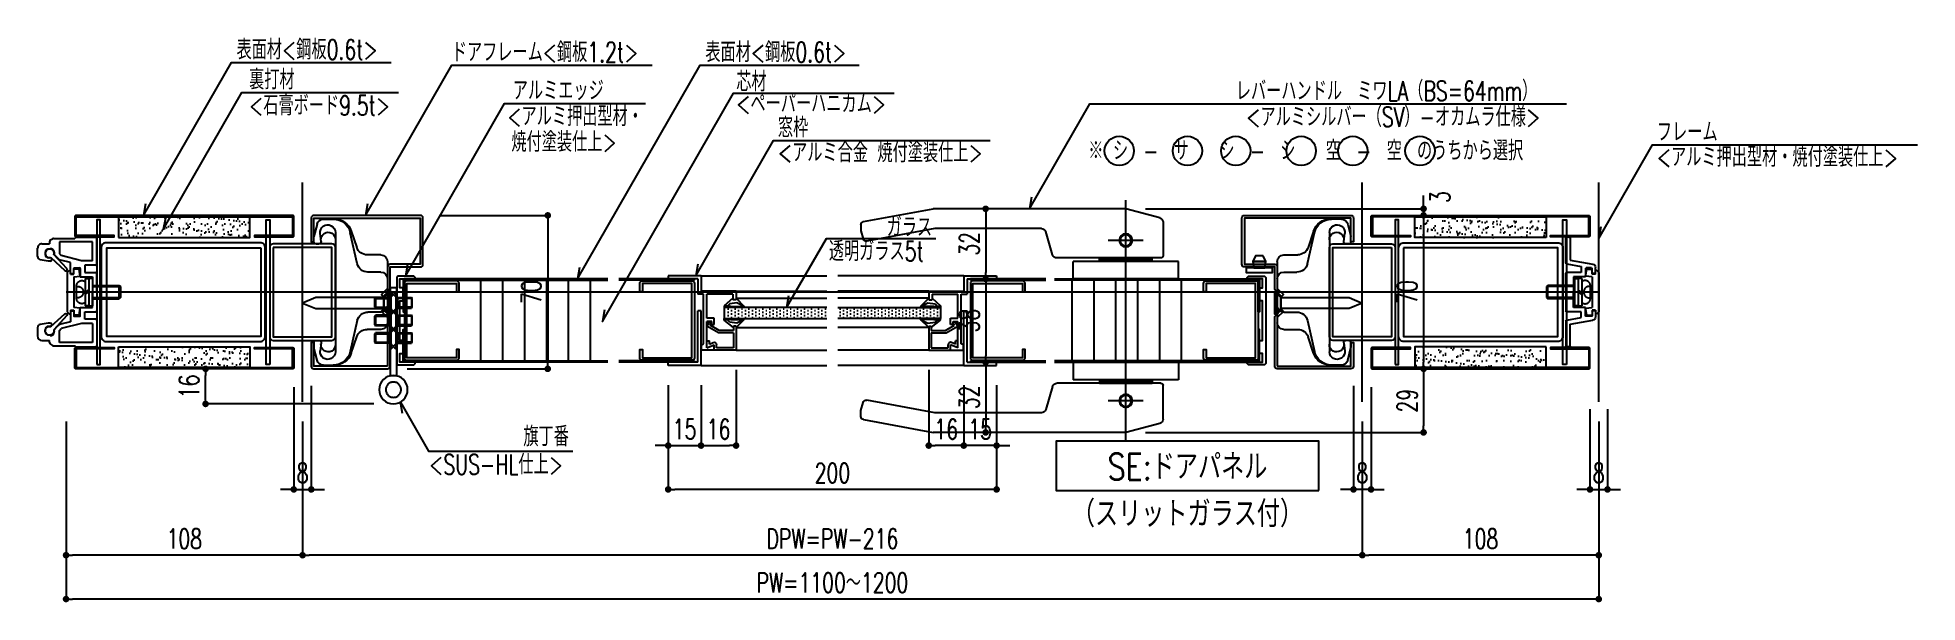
# Model space of a CAD drawing. Extents: x 21 to 47673, y 9 to 26406.
# Drawn here: x 2868 to 3727, y 18230 to 18488 of the extents above; entities that cross this region are included whole.
import ezdxf
from ezdxf.enums import TextEntityAlignment as Align

# ---------------------------------------------------------------- set-up
doc = ezdxf.new("R2010")
doc.units = 0
doc.header["$LTSCALE"] = 10
doc.header["$PDMODE"] = 35
doc.header["$PDSIZE"] = 5
doc.linetypes.add('HIDDEN', pattern=[9.525, 6.35, -3.175])
for name, color, linetype in [('_基準', 1, 'Continuous'), ('_文字', 3, 'Continuous'), ('_製品', 4, 'Continuous'), ('_製品寸法', 9, 'Continuous')]:
    doc.layers.add(name, color=color, linetype=linetype)
doc.styles.add('OKAMURA', font='simplex8.shx', dxfattribs={"width": 0.7, "bigfont": 'BIGFONT.shx'})
doc.dimstyles.new('OKAMURA-003', dxfattribs={"dimscale": 3, "dimtxt": 3, "dimasz": 1, "dimexe": 0, "dimexo": 3, "dimgap": 1, "dimtad": 1, "dimdec": 3, "dimdsep": 46, "dimtxsty": 'OKAMURA', "dimblk1": 'DOT', "dimblk2": 'DOT', "dimsah": 1, "dimcen": 0, "dimclrd": 9, "dimclre": 9, "dimclrt": 3, "dimadec": 0, "dimazin": 0, "dimtfac": 1, "dimtdec": 3, "dimtix": 1, "dimtmove": 2, "dimatfit": 3, "dimldrblk": 'NONE', "dimfxl": 0, "dimtolj": 1, "dimarcsym": 0})
pattern_1 = [(37.5, (-4388.2946, -2583.4344), (-0.160003, 4.8941324), [0, -3.8608, 0, -4.318, 0, -4.1275]), (7.5, (-4388.2946, -2583.4344), (4.495233, 7.168251), [0, -2.0828, 0, -3.4798, 0, -1.3335]), (327.5, (-4391.419, -2583.4344), (7.9099237, 0.014372), [0, -1.27, 0, -4.572, 0, -5.969]), (317.5, (-4391.419, -2583.4344), (7.6355645, 2.229293), [0, -0.635, 0, -2.9972, 0, -3.429])]

# ---------------------------------------------------------------- blocks, each defined once
blk = doc.blocks.new('AUDIT_I_130227104929-0')
for p, q in [((0, 4), (0, -4)), ((0, 4), (0.3, 4)), ((0.3, 4), (0.3, -4)), ((0.3, 4), (2.3, 2)), ((2.72, 2), (2.72, -1.88)), ((8, 1.62), (2.72, 1.62)), ((2.79, 2), (7.78, 2)), ((8, 1.62), (7.78, 2)), ((7.78, 2), (7.78, -1.88)), ((8, -1.5), (8, 1.62)), ((0, -4), (0.3, -4)), ((0.3, -4), (2.3, -1.88)), ((8, -1.5), (2.72, -1.5)), ((2.79, -1.88), (7.78, -1.88)), ((8, -1.5), (7.78, -1.88))]:
    blk.add_line(p, q)
for centre, radius, start, end in [((2.51, 2.21), 0.3, 225, 315), ((2.76, 2.09), 0.101, 249.8874, 290.1126), ((2.51, -2.09), 0.3, 45, 135), ((2.76, -1.97), 0.101, 69.8874, 110.1126)]:
    blk.add_arc(centre, radius, start, end)
blk = doc.blocks.new('A$C04476BE7')
for p, q in [((-1.5, -15), (-1.5, 0)), ((-1.5, 0), (0, 0)), ((0, -13.5), (0, 0)), ((38, -13.5), (38, 0)), ((39.5, 0), (38, 0)), ((39.5, -15), (39.5, 0)), ((-1.5, -15), (5.5, -15)), ((0, -13.5), (7, -13.5)), ((5.5, -31), (5.5, -15)), ((7, -16.2), (7, -13.5)), ((29.58, -16.2), (7, -16.2)), ((38, -13.5), (14.5, -13.5)), ((14.5, -15), (14.5, -13.5)), ((39.5, -15), (14.5, -15)), ((30, -15.2), (29.58, -16.2)), ((32.5, -15.2), (30, -15.2)), ((32.5, -31), (32.5, -15.2)), ((17.84, -17.7), (7, -17.7)), ((7, -29.5), (7, -17.7)), ((8.83, -29.5), (12.19, -25.59)), ((12.5, -28.66), (12.19, -25.59)), ((17.84, -21), (17.84, -17.7)), ((20.71, -21), (17.84, -21)), ((18.5, -28.66), (18.81, -25.59)), ((22.17, -29.9), (18.81, -25.59)), ((31.4, -17.7), (19.34, -17.7)), ((21.5, -17.7), (19.34, -18.97)), ((19.34, -19.91), (19.34, -17.7)), ((19.9, -19.91), (19.34, -18.97)), ((20.71, -19.91), (19.34, -19.91)), ((21.11, -19.21), (19.9, -19.91)), ((20.71, -19.91), (20.71, -21)), ((23.5, -23.28), (21.11, -19.21)), ((24.6, -22.98), (21.5, -17.7)), ((23.5, -29.9), (23.5, -23.28)), ((24.6, -29.9), (24.6, -22.98)), ((28.21, -17.7), (28.21, -18.8)), ((29.74, -18.8), (28.21, -18.8)), ((29.74, -18.8), (28.99, -20.57)), ((31.4, -17.7), (30, -21)), ((32.5, -21), (30, -21)), ((31.4, -22.1), (30, -22.1)), ((31.4, -29.9), (31.4, -22.1)), ((5.5, -31), (9.5, -31)), ((7, -29.5), (9.5, -29.5)), ((8.79, -31), (12.5, -34.77)), ((9.5, -31), (9.5, -29.5)), ((10.86, -31.4), (11.36, -28.12)), ((12.5, -34.77), (10.86, -31.4)), ((11.36, -28.12), (12.35, -27.13)), ((22.21, -31), (18.5, -34.77)), ((18.5, -34.77), (20.14, -31.4)), ((19.64, -28.12), (18.65, -27.13)), ((20.14, -31.4), (19.64, -28.12)), ((21.5, -29.9), (23.5, -29.9)), ((21.5, -31), (21.5, -29.9)), ((21.5, -31), (32.5, -31)), ((24.6, -29.9), (31.4, -29.9))]:
    blk.add_line(p, q)
blk.add_arc((30, -21), 1.1, 157.01128, 270)
blk = doc.blocks.new('A$C32CB7D14')
at = {"layer": '_製品'}
for p, q in [((0, 19.5), (1, 20.5)), ((0, 19.5), (0, 1.5)), ((1.5, 20.5), (1, 20.5)), ((1.5, 18.75), (1.5, 20.5)), ((1.5, 18.75), (3, 18.75)), ((3, 18.75), (3, 21)), ((5.5, 21), (3, 21)), ((3, 17.5), (6, 17.8)), ((3, 17.5), (3, 3.5)), ((6, 17.8), (5.5, 21)), ((0, 1.5), (1, 0.5)), ((1.5, 0.5), (1, 0.5)), ((1.5, 2.25), (1.5, 0.5)), ((1.5, 2.25), (3, 2.25)), ((6, 3.2), (3, 3.5)), ((3, 2.25), (3, 0)), ((5.5, 0), (6, 3.2)), ((5.5, 0), (3, 0))]:
    blk.add_line(p, q, dxfattribs=at)
blk = doc.blocks.new('A$C72ED3FC6')
at = {"layer": '_製品'}
for p, q in [((0.5, 9.25), (0, 8.75)), ((12.8, 8.75), (0, 8.75)), ((0, 8.75), (0, 3.75)), ((12.8, 9.25), (0.5, 9.25)), ((0.5, 3.25), (0.5, 9.25)), ((12.8, 12.5), (14.4, 12.5)), ((12.8, 12.5), (12.8, 0)), ((14.4, 12.5), (14.4, 0)), ((16, 12.5), (14.4, 12.5)), ((16, 12.5), (16, 0)), ((12.8, 3.75), (0, 3.75)), ((0, 3.75), (0.5, 3.25)), ((12.8, 3.25), (0.5, 3.25)), ((14.4, 0), (12.8, 0)), ((14.4, 7.17), (16, 6.25)), ((14.4, 6.25), (16, 5.33)), ((14.4, 0), (16, 0))]:
    blk.add_line(p, q, dxfattribs=at)
at = {"layer": '_製品', "linetype": 'HIDDEN', "ltscale": 0.5}
blk.add_line((20, 3.75), (20, 8.75), dxfattribs=at)
for centre, radius, start, end in [((17.54, 9.05), 2.48, 353.07269, 128.21191), ((19.36, 6.46), 2.37, 74.41132, 185.19995), ((17.54, 3.45), 2.48, 231.78809, 6.92735), ((19.36, 6.04), 2.37, 174.80017, 285.58872)]:
    blk.add_arc(centre, radius, start, end, dxfattribs=at)
blk = doc.blocks.new('A$C47657887')
at = {"layer": '_製品'}
for p, q in [((2.51, 6.02), (8.92, 0.18)), ((9.77, 1.02), (3.93, 7.44))]:
    blk.add_line(p, q, dxfattribs=at)
for centre, radius, start, end in [((1.99, 7.95), 2, 345.13234, 284.86819), ((9.35, 0.6), 0.6, 225, 45)]:
    blk.add_arc(centre, radius, start, end, dxfattribs=at)
blk = doc.blocks.new('P15CEUS枠')
at = {"layer": '_製品'}
for p, q in [((-13.5, 16.26), (-13.5, 20)), ((-11.5, 22), (-8, 22)), ((-10, 18.11), (-10, 17.14)), ((-7.76, 19.77), (-8.76, 19.59)), ((-8, 22.96), (-8, 22)), ((-7.55, 23.8), (-6.75, 24.33)), ((-6.2, 24.5), (3.5, 24.5)), ((-6, 18.29), (-6, 17.14)), ((11.5, 23), (-3.5, 23)), ((-3.5, 23), (-3.5, 17.47)), ((-3.5, 17.47), (-2.68, 16.65)), ((3.91, 24.91), (3.5, 24.5)), ((4.12, 25), (13, 25)), ((11.5, 14.27), (11.5, 23)), ((13.5, 12.77), (13.5, 24.5)), ((-8.61, 14.14), (-12.26, 14.78)), ((-7.75, 14.14), (-8.61, 14.14)), ((-7.75, 15.64), (-8.5, 15.64)), ((-6, 17.14), (-4.29, 15.43)), ((1.5, 13.5), (-2.92, 14.64)), ((6.5, 14.27), (-2.68, 16.65)), ((1.5, 8.8), (1.5, 13.5)), ((3, 8.8), (3, 10.7)), ((3.3, 11), (5.7, 11)), ((6, 10.7), (6, 7)), ((11.5, 14.27), (6.5, 14.27)), ((8, 12.27), (8, 9)), ((13, 12.27), (8, 12.27)), ((8, 9), (13, 9)), ((1.8, 8.5), (2.7, 8.5)), ((6, 7), (11.5, 7)), ((11.5, 7), (11.5, 0.3)), ((11.5, 0.3), (11.8, 0)), ((11.5, -0.3), (11.8, 0)), ((13.5, 0.3), (13.2, 0)), ((13.2, 0), (13.5, -0.3)), ((13.5, 0.3), (13.5, 8.5)), ((1.8, -8.5), (2.7, -8.5)), ((6, -7), (11.5, -7)), ((6, -10.7), (6, -7)), ((11.5, -7), (11.5, -0.3)), ((13.5, -0.3), (13.5, -8.5)), ((-13.5, -16.26), (-13.5, -20)), ((-8.61, -14.14), (-12.26, -14.78)), ((-10, -18.11), (-10, -17.14)), ((-7.75, -14.14), (-8.61, -14.14)), ((-7.75, -15.64), (-8.5, -15.64)), ((-6, -17.14), (-4.29, -15.43)), ((-6, -18.29), (-6, -17.14)), ((-3.5, -17.47), (-2.68, -16.65)), ((1.5, -13.5), (-2.92, -14.64)), ((6.5, -14.27), (-2.68, -16.65)), ((1.5, -8.8), (1.5, -13.5)), ((3, -8.8), (3, -10.7)), ((3.3, -11), (5.7, -11)), ((11.5, -14.27), (6.5, -14.27)), ((8, -9), (13, -9)), ((8, -12.27), (8, -9)), ((13, -12.27), (8, -12.27)), ((11.5, -14.27), (11.5, -23)), ((13.5, -12.77), (13.5, -24.5)), ((13.5, -12.77), (13.5, -24.5)), ((-11.5, -22), (-8, -22)), ((-7.76, -19.77), (-8.76, -19.59)), ((-8, -22.96), (-8, -22)), ((-7.55, -23.8), (-6.75, -24.33)), ((-6.2, -24.5), (3.5, -24.5)), ((-3.5, -23), (-3.5, -17.47)), ((11.5, -23), (-3.5, -23)), ((3.91, -24.91), (3.5, -24.5)), ((4.12, -25), (13, -25))]:
    blk.add_line(p, q, dxfattribs=at)
for centre, radius, start, end in [((-11.5, 20), 2, 90, 180), ((-8.5, 18.11), 1.5, 100.00002, 180), ((-7, 22.96), 1, 123.69007, 180), ((-7.5, 18.29), 1.5, 0.00001, 100.00002), ((-6.2, 23.5), 1, 90, 123.69007), ((4.12, 24.7), 0.3, 90, 135), ((13, 24.5), 0.5, 0, 90), ((-12, 16.26), 1.5, 180, 260), ((-8.5, 17.14), 1.5, 180, 270), ((-7.75, 14.89), 0.75, 270, 90), ((-2.17, 17.55), 3, 225, 255.5), ((1.8, 8.8), 0.3, 180, 270), ((2.7, 8.8), 0.3, 270, 0), ((3.3, 10.7), 0.3, 90, 180), ((5.7, 10.7), 0.3, 0, 90), ((13, 12.77), 0.5, 270, 0), ((13, 8.5), 0.5, 0, 90), ((1.8, -8.8), 0.3, 90, 180), ((2.7, -8.8), 0.3, 0, 90), ((13, -8.5), 0.5, 270, 0), ((-12, -16.26), 1.5, 100, 180), ((-8.5, -17.14), 1.5, 90, 180), ((-7.75, -14.89), 0.75, 270, 90), ((-2.17, -17.55), 3, 104.5, 135), ((3.3, -10.7), 0.3, 180, 270), ((5.7, -10.7), 0.3, 270, 360), ((13, -12.77), 0.5, 0, 90), ((-11.5, -20), 2, 180, 270), ((-8.5, -18.11), 1.5, 180, 259.99998), ((-7, -22.96), 1, 180, 236.30993), ((-7.5, -18.29), 1.5, 259.99998, 359.99999), ((-6.2, -23.5), 1, 236.30993, 270), ((4.12, -24.7), 0.3, 225, 270), ((13, -24.5), 0.5, 270, 0)]:
    blk.add_arc(centre, radius, start, end, dxfattribs=at)
for name, p in [('A$C47657887', (-9.98, 9.71)), ('A$C32CB7D14', (0, -10.5))]:
    blk.add_blockref(name, p, dxfattribs=at)
at = {"layer": '_製品', "xscale": -1}
blk.add_blockref('A$C72ED3FC6', (24.3, -6.25), dxfattribs=at)
at = {"layer": '_製品', "xscale": -1, "rotation": 180}
blk.add_blockref('A$C47657887', (-9.98, -9.71), dxfattribs=at)
blk = doc.blocks.new('A$C46606B5D')
at = {"layer": '_製品'}
for p, q in [((0, 17.8), (0.5, 21)), ((3, 17.5), (0, 17.8)), ((0.5, 21), (3, 21)), ((3, 18.75), (3, 21)), ((4.5, 18.75), (3, 18.75)), ((3, 17.5), (3, 3.5)), ((4.5, 18.75), (4.5, 20.5)), ((4.5, 20.5), (5, 20.5)), ((6, 19.5), (5, 20.5)), ((6, 19.5), (6, 1.5)), ((0, 3.2), (3, 3.5)), ((0.5, 0), (0, 3.2)), ((0.5, 0), (3, 0)), ((3, 2.25), (3, 0)), ((4.5, 2.25), (3, 2.25)), ((4.5, 2.25), (4.5, 0.5)), ((4.5, 0.5), (5, 0.5)), ((6, 1.5), (5, 0.5))]:
    blk.add_line(p, q, dxfattribs=at)
blk = doc.blocks.new('A$C79397D4C')
at = {"layer": '_製品'}
for p, q in [((23, 99), (23, 79.2)), ((24, 100), (26, 100)), ((27, 76.6), (27, 99)), ((0, 67.6), (0, 72.6)), ((23, 79.2), (2.5, 75.5)), ((3, 67.6), (3, 71.4)), ((3.6, 72), (8.4, 72)), ((9, 71.4), (9, 64)), ((26.2, 75.7), (13, 73.3)), ((13, 73.3), (13, 68)), ((0.6, 67), (2.4, 67)), ((9, 64), (20, 64)), ((13, 68), (26, 68)), ((20, 64), (20, 50.6)), ((27, 50.6), (27, 67)), ((9, 36), (20, 36)), ((9, 28.6), (9, 36)), ((20, 50.6), (20.6, 50)), ((20, 50.6), (20.6, 50)), ((20, 49.4), (20.6, 50)), ((20, 49.4), (20.6, 50)), ((20, 36), (20, 49.4)), ((27, 50.6), (26.4, 50)), ((27, 50.6), (26.4, 50)), ((27, 49.4), (26.4, 50)), ((27, 49.4), (26.4, 50)), ((27, 49.4), (27, 33)), ((0, 32.4), (0, 27.4)), ((0.6, 33), (2.4, 33)), ((23, 20.8), (2.5, 24.5)), ((3, 32.4), (3, 28.6)), ((3.6, 28), (8.4, 28)), ((13, 26.7), (13, 32)), ((13, 32), (26, 32)), ((26.2, 24.3), (13, 26.7)), ((23, 1), (23, 20.8)), ((27, 23.4), (27, 1)), ((24, 0), (26, 0))]:
    blk.add_line(p, q, dxfattribs=at)
for centre, radius, start, end in [((24, 99), 1, 90, 180), ((26, 99), 1, 0, 90), ((3, 72.6), 3, 100, 180), ((3.6, 71.4), 0.6, 90, 180), ((8.4, 71.4), 0.6, 0, 90), ((26, 76.6), 1, 280, 0), ((0.6, 67.6), 0.6, 180, 270), ((2.4, 67.6), 0.6, 270, 360), ((26, 67), 1, 0, 90), ((0.6, 32.4), 0.6, 90, 180), ((3, 27.4), 3, 180, 260), ((2.4, 32.4), 0.6, 0, 90), ((3.6, 28.6), 0.6, 180, 270), ((8.4, 28.6), 0.6, 270, 0), ((26, 33), 1, 270, 0), ((26, 23.4), 1, 0, 80), ((24, 1), 1, 180, 270), ((26, 1), 1, 270, 0)]:
    blk.add_arc(centre, radius, start, end, dxfattribs=at)
blk = doc.blocks.new('P15CEUG枠')
at = {"layer": '_製品', "xscale": -0.5, "yscale": 0.5, "zscale": 0.5}
blk.add_blockref('A$C79397D4C', (-1.5, -25), dxfattribs=at)
at = {"layer": '_製品'}
for name, p in [('A$C46606B5D', (-6, -10.5)), ('A$C72ED3FC6', (-23.8, -6.25))]:
    blk.add_blockref(name, p, dxfattribs=at)
blk = doc.blocks.new('BASE_BLOCK_DOOR_1')
at = {"layer": '_製品'}
h = blk.add_hatch(dxfattribs=at)
h.set_pattern_fill('AR-SAND', color=256, scale=0.1, style=0)
h.set_pattern_definition(pattern_1)
h.paths.add_polyline_path([(24, 24.9), (84, 24.9), (84, 34.4), (24, 34.4)])
h = blk.add_hatch(dxfattribs=at)
h.set_pattern_fill('AR-SAND', color=256, scale=0.1, style=0)
h.set_pattern_definition([(37.5, (-4872.2946, -2583.4344), (-0.1600031, 4.8941324), [0, -3.8608, 0, -4.318, 0, -4.1275]), (7.5, (-4872.2946, -2583.4344), (4.495233, 7.168251), [0, -2.0828, 0, -3.4798, 0, -1.3335]), (327.5, (-4875.419, -2583.4344), (7.9099237, 0.0143718), [0, -1.27, 0, -4.572, 0, -5.969]), (317.5, (-4875.419, -2583.4344), (7.6355645, 2.229293), [0, -0.635, 0, -2.9972, 0, -3.429])])
h.paths.add_polyline_path([(676, 24.9), (616, 24.9), (616, 34.4), (676, 34.4)])
h = blk.add_hatch(dxfattribs=at)
h.set_pattern_fill('DOTS', color=256, angle=90, style=0)
h.set_pattern_definition([(90, (-1440.852, -38.369), (1.5875, 0.79375), [0, -1.5875])])
edge = h.paths.add_edge_path()
edge.add_line((347.5, -7), (300.59, -7))
edge.add_line((300.59, -7), (300.59, -12))
edge.add_line((300.59, -12), (347.5, -12))
h = blk.add_hatch(dxfattribs=at)
h.set_pattern_fill('DOTS', color=256, angle=90, style=0)
h.set_pattern_definition([(90, (2274.2683, -38.369), (-1.5875, 0.79375), [0, -1.5875])])
edge = h.paths.add_edge_path()
edge.add_line((352.5, -7), (399.41, -7))
edge.add_line((399.41, -7), (399.41, -12))
edge.add_line((399.41, -12), (352.5, -12))
h = blk.add_hatch(dxfattribs=at)
h.set_pattern_fill('AR-SAND', color=256, scale=0.1, style=0)
h.set_pattern_definition(pattern_1)
h.paths.add_polyline_path([(24, -24.9), (84, -24.9), (84, -34.4), (24, -34.4)])
h = blk.add_hatch(dxfattribs=at)
h.set_pattern_fill('AR-SAND', color=256, scale=0.1, style=0)
h.set_pattern_definition([(37.5, (-4872.2946, -2676.4513), (-0.1600031, 4.8941324), [0, -3.8608, 0, -4.318, 0, -4.1275]), (7.5, (-4872.2946, -2676.451), (4.495233, 7.168251), [0, -2.0828, 0, -3.4798, 0, -1.3335]), (327.5, (-4875.419, -2676.4513), (7.9099237, 0.0143718), [0, -1.27, 0, -4.572, 0, -5.969]), (317.5, (-4875.419, -2676.451), (7.6355645, 2.229293), [0, -0.635, 0, -2.9972, 0, -3.429])])
h.paths.add_polyline_path([(676, -24.9), (616, -24.9), (616, -34.4), (676, -34.4)])
for p, q in [((114.63, 31.03), (113.2, 25.3)), ((116.49, 23.13), (116.03, 26.76)), ((117.54, 33.3), (122.66, 33.3)), ((123, 27.2), (123, 23.94)), ((123, 27.2), (123, -27.2)), ((132.99, 13.01), (129.81, 27.07)), ((130.24, 27.86), (132.75, 20.4)), ((567.01, 13.01), (570.19, 27.07)), ((569.76, 27.86), (567.25, 20.4)), ((577, 27.2), (577, 23.94)), ((577, 27.2), (577, -27.2)), ((582.46, 33.3), (577.34, 33.3)), ((583.51, 23.13), (583.97, 26.76)), ((585.37, 31.03), (586.8, 25.3)), ((113.2, 23), (113.2, 25.3)), ((114.2, 22), (115.5, 22)), ((123, 23.94), (123, -27.2)), ((577, 23.94), (577, -27.2)), ((585.8, 22), (584.5, 22)), ((586.8, 23), (586.8, 25.3)), ((143.8, 17), (137.49, 17)), ((143.8, 9.11), (137.87, 9.11)), ((146.8, 14), (146.8, -14)), ((553.2, 14), (553.2, -14)), ((556.2, 17), (562.51, 17)), ((556.2, 9.11), (562.13, 9.11)), ((190.5, -31.4), (190.5, 5.4)), ((200.5, -31.4), (200.5, 5.4)), ((210.5, -31.4), (210.5, 5.4)), ((220.5, -31.4), (220.5, 5.4)), ((230.5, -31.4), (230.5, 5.4)), ((240.5, -31.4), (240.5, 5.4)), ((252.5, 6), (287, 6)), ((287, 5.4), (252.5, 5.4)), ((287, 5.4), (287, 6)), ((290, 7.5), (347.5, 7.5)), ((306, 0.5), (347.5, 0.5)), ((410, 7.5), (352.5, 7.5)), ((394, 0.5), (352.5, 0.5)), ((413, 6), (447.5, 6)), ((413, 5.4), (413, 6)), ((413, 5.4), (447.5, 5.4)), ((460.5, -31.4), (460.5, 5.4)), ((470.5, -31.4), (470.5, 5.4)), ((480.5, -31.4), (480.5, 5.4)), ((490.5, -31.4), (490.5, 5.4)), ((500.5, -31.4), (500.5, 5.4)), ((510.5, -31.4), (510.5, 5.4)), ((300.59, -6.19), (300.59, -7)), ((303.66, -6.5), (309.77, -6.5)), ((306, -2.79), (347.5, -2.79)), ((309.77, -6.5), (309.77, -7)), ((394, -2.79), (352.5, -2.79)), ((396.34, -6.5), (390.23, -6.5)), ((390.23, -6.5), (390.23, -7)), ((399.41, -6.19), (399.41, -7)), ((132.99, -13.01), (129.81, -27.07)), ((143.8, -17), (137.49, -17)), ((143.8, -9.11), (137.87, -9.11)), ((300.59, -12.81), (300.59, -12)), ((303.66, -12.5), (309.77, -12.5)), ((306, -16.21), (347.5, -16.21)), ((309.77, -12.5), (309.77, -12)), ((394, -16.21), (352.5, -16.21)), ((390.23, -12.5), (390.23, -12)), ((396.34, -12.5), (390.23, -12.5)), ((399.41, -12.81), (399.41, -12)), ((556.2, -9.11), (562.13, -9.11)), ((556.2, -17), (562.51, -17)), ((567.01, -13.01), (570.19, -27.07)), ((113.2, -23), (113.2, -25.3)), ((114.63, -31.03), (113.2, -25.3)), ((114.2, -22), (115.5, -22)), ((116.49, -23.13), (116.03, -26.76)), ((130.24, -27.86), (132.75, -20.4)), ((569.76, -27.86), (567.25, -20.4)), ((583.51, -23.13), (583.97, -26.76)), ((585.8, -22), (584.5, -22)), ((585.37, -31.03), (586.8, -25.3)), ((586.8, -23), (586.8, -25.3)), ((117.54, -33.3), (122.66, -33.3)), ((287, -31.4), (252.5, -31.4)), ((287, -32), (252.5, -32)), ((287, -31.4), (287, -32)), ((290, -33.5), (347.5, -33.5)), ((306, -26.5), (347.5, -26.5)), ((394, -26.5), (352.5, -26.5)), ((410, -33.5), (352.5, -33.5)), ((413, -31.4), (447.5, -31.4)), ((413, -31.4), (413, -32)), ((413, -32), (447.5, -32)), ((582.46, -33.3), (577.34, -33.3))]:
    blk.add_line(p, q, dxfattribs=at)
for points in [[(103.4, 35), (4.6, 35, 0.414214), (4, 34.4), (4, 25.8, 0.414214), (4.6, 25.2), (22, 25.2), (22, 25.8), (4.6, 25.8), (4.6, 34.4), (103.4, 34.4), (103.4, 25.8), (86, 25.8), (86, 25.2), (103.4, 25.2, 0.414214), (104, 25.8), (104, 34.4, 0.414214)], [(146.8, 11.5), (146.8, 1.6), (144.05, -1.15), (144.9, -2), (147.65, 0.75, 0.198912), (148, 1.6), (148, 11.5), (161.8, 11.5, 0.414214), (163, 12.7), (163, 33.8, 0.414214), (161.8, 35), (113.2, 35, 0.414214), (112, 33.8), (112, 23), (113.2, 23), (113.2, 33.8), (161.8, 33.8), (161.8, 12.7), (148, 12.7, 0.414214)], [(553.2, 11.5), (553.2, 1.6), (555.95, -1.15), (555.1, -2), (552.35, 0.75, -0.198912), (552, 1.6), (552, 11.5), (538.2, 11.5, -0.414214), (537, 12.7), (537, 33.8, -0.414214), (538.2, 35), (586.8, 35, -0.414214), (588, 33.8), (588, 23), (586.8, 23), (586.8, 33.8), (538.2, 33.8), (538.2, 12.7), (552, 12.7, -0.414214)], [(596.6, 35), (695.4, 35, -0.414214), (696, 34.4), (696, 25.8, -0.414214), (695.4, 25.2), (678, 25.2), (678, 25.8), (695.4, 25.8), (695.4, 34.4), (596.6, 34.4), (596.6, 25.8), (614, 25.8), (614, 25.2), (596.6, 25.2, -0.414214), (596, 25.8), (596, 34.4, -0.414214)], [(89.1, 22.5), (18.7, 22.5, 0.414214), (16.4, 20.2), (16.4, -20.2, 0.414214), (18.7, -22.5), (89.1, -22.5, 0.414214), (91.4, -20.2), (91.4, 20.2, 0.414214)], [(93, 20.4), (93, -20.4, 0.414214), (94.6, -22), (121.4, -22, 0.414214), (123, -20.4), (123, 20.4, 0.414214), (121.4, 22), (94.6, 22, 0.414214)], [(607, 20.4), (607, -20.4, -0.414214), (605.4, -22), (578.6, -22, -0.414214), (577, -20.4), (577, 20.4, -0.414214), (578.6, 22), (605.4, 22, -0.414214)], [(611.3, 22.5), (681.7, 22.5, -0.414214), (684, 20.2), (684, -20.2, -0.414214), (681.7, -22.5), (611.3, -22.5, -0.414214), (609, -20.2), (609, 20.2, -0.414214)], [(179.3, 5.1), (156.7, 5.1, 0.414214), (155.5, 3.9), (155.5, -29.9, 0.414214), (156.7, -31.1), (179.3, -31.1, 0.414214), (180.5, -29.9), (180.5, -26.1), (179.3, -26.1), (179.3, -29.9), (156.7, -29.9), (156.7, 3.9), (179.3, 3.9), (179.3, 0.1), (180.5, 0.1), (180.5, 3.9, 0.414214)], [(263.2, 5.1), (285.8, 5.1, -0.414214), (287, 3.9), (287, -29.9, -0.414214), (285.8, -31.1), (263.2, -31.1, -0.414214), (262, -29.9), (262, -26.1), (263.2, -26.1), (263.2, -29.9), (285.8, -29.9), (285.8, 3.9), (263.2, 3.9), (263.2, 0.1), (262, 0.1), (262, 3.9, -0.414214)], [(436.8, 5.1), (414.2, 5.1, 0.414214), (413, 3.9), (413, -29.9, 0.414214), (414.2, -31.1), (436.8, -31.1, 0.414214), (438, -29.9), (438, -26.1), (436.8, -26.1), (436.8, -29.9), (414.2, -29.9), (414.2, 3.9), (436.8, 3.9), (436.8, 0.1), (438, 0.1), (438, 3.9, 0.414214)], [(521.7, 5.1), (544.3, 5.1, -0.414214), (545.5, 3.9), (545.5, -29.9, -0.414214), (544.3, -31.1), (521.7, -31.1, -0.414214), (520.5, -29.9), (520.5, -26.1), (521.7, -26.1), (521.7, -29.9), (544.3, -29.9), (544.3, 3.9), (521.7, 3.9), (521.7, 0.1), (520.5, 0.1), (520.5, 3.9, -0.414214)], [(549, 2), (552, 2), (552, -38.18, 0.116963), (549, -38.18)], [(146.8, -33.8), (113.2, -33.8), (113.2, -23), (112, -23), (112, -33.8, 0.414214), (113.2, -35), (146.8, -35, 0.414214), (148, -33.8), (148, -11.6, 0.198912), (147.65, -10.75), (144.9, -8), (144.05, -8.85), (146.8, -11.6)], [(553.2, -33.8), (586.8, -33.8), (586.8, -23), (588, -23), (588, -33.8, -0.414214), (586.8, -35), (553.2, -35, -0.414214), (552, -33.8), (552, -11.6, -0.198912), (552.35, -10.75), (555.1, -8), (555.95, -8.85), (553.2, -11.6)], [(103.4, -35), (4.6, -35, -0.414214), (4, -34.4), (4, -25.8, -0.414214), (4.6, -25.2), (22, -25.2), (22, -25.8), (4.6, -25.8), (4.6, -34.4), (103.4, -34.4), (103.4, -25.8), (86, -25.8), (86, -25.2), (103.4, -25.2, -0.414214), (104, -25.8), (104, -34.4, -0.414214)], [(596.6, -35), (695.4, -35, 0.414214), (696, -34.4), (696, -25.8, 0.414214), (695.4, -25.2), (678, -25.2), (678, -25.8), (695.4, -25.8), (695.4, -34.4), (596.6, -34.4), (596.6, -25.8), (614, -25.8), (614, -25.2), (596.6, -25.2, 0.414214), (596, -25.8), (596, -34.4, 0.414214)]]:
    blk.add_lwpolyline(points, format="xyb", close=True, dxfattribs=at)
for points in [[(24, 24.9), (84, 24.9), (84, 34.4), (24, 34.4)], [(676, 24.9), (616, 24.9), (616, 34.4), (676, 34.4)], [(14.8, -33), (16.4, -33), (16.4, 33), (14.8, 33)], [(93, -33), (91.4, -33), (91.4, 33), (93, 33)], [(607, -33), (608.6, -33), (608.6, 33), (607, 33)], [(686, -33), (684.4, -33), (684.4, 33), (686, 33)], [(89.1, 20.2), (89.1, -20.2), (18.7, -20.2), (18.7, 20.2)], [(94.6, 20.4), (94.6, -20.4), (121.4, -20.4), (121.4, 20.4)], [(605.4, 20.4), (605.4, -20.4), (578.6, -20.4), (578.6, 20.4)], [(611.05, 20.2), (611.05, -20.2), (681.45, -20.2), (681.45, 20.2)], [(149, 11), (161, 11), (161, 9), (149, 9)], [(153.25, 16.5), (156.75, 16.5), (158, 14), (152, 14)], [(152, 14), (158, 14), (157.5, 11), (152.5, 11)], [(147.62, 0), (147.62, -10), (148, -10), (148, 0)], [(154.9, 2), (153.5, 2), (153.5, 6), (160.5, 6), (160.5, 6.6), (159.9, 7.2), (152.6, 7.2), (152, 6.6), (152, -32.6), (152.6, -33.2), (159.9, -33.2), (160.5, -32.6), (160.5, -32), (153.5, -32), (153.5, -28), (154.9, -28), (154.9, -22), (153.5, -22), (153.5, -4), (154.9, -4)], [(546.1, 2), (547.5, 2), (547.5, 6), (540.5, 6), (540.5, 6.6), (541.1, 7.2), (548.4, 7.2), (549, 6.6), (549, -32.6), (548.4, -33.2), (541.1, -33.2), (540.5, -32.6), (540.5, -32), (547.5, -32), (547.5, -28), (546.1, -28), (546.1, -22), (547.5, -22), (547.5, -4), (546.1, -4)], [(552.37, 0), (552.37, -10), (552, -10), (552, 0)], [(123, -2.5), (114.04, -2.5), (108, -5), (114.04, -7.5), (123, -7.5)], [(577, -2.5), (585.96, -2.5), (592, -5), (585.96, -7.5), (577, -7.5)], [(24, -24.9), (84, -24.9), (84, -34.4), (24, -34.4)], [(676, -24.9), (616, -24.9), (616, -34.4), (676, -34.4)]]:
    blk.add_lwpolyline(points, close=True, dxfattribs=at)
at = {"layer": '_製品', "linetype": 'HIDDEN'}
for points in [[(147.62, -10), (147.62, 0), (145.12, -2.5), (145.12, -7.5)], [(552.37, -10), (552.37, 0), (554.87, -2.5), (554.87, -7.5)], [(145.12, -2.5), (123, -2.5), (123, -7.5), (145.12, -7.5)], [(554.87, -2.5), (577, -2.5), (577, -7.5), (554.87, -7.5)]]:
    blk.add_lwpolyline(points, close=True, dxfattribs=at)
at = {"layer": '_製品'}
for points in [[(248.5, 6), (155.49, 6, 0.408367), (154.9, 5.41), (154.9, -9), (155.5, -9), (155.5, 5.4), (248.5, 5.4)], [(452.5, 6), (545.51, 6, -0.408367), (546.1, 5.41), (546.1, -9), (545.5, -9), (545.5, 5.4), (452.5, 5.4)], [(248.5, -32), (155.49, -32, -0.408733), (154.9, -31.41), (154.9, -17), (155.5, -17), (155.5, -31.4), (248.5, -31.4)], [(452.5, -32), (545.51, -32, 0.408733), (546.1, -31.41), (546.1, -17), (545.5, -17), (545.5, -31.4), (452.5, -31.4)]]:
    blk.add_lwpolyline(points, format="xyb", dxfattribs=at)
at = {"layer": '_製品', "elevation": 644.37}
blk.add_lwpolyline([(347.5, -7), (300.59, -7), (300.59, -12), (347.5, -12)], dxfattribs=at)
at = {"layer": '_製品'}
blk.add_lwpolyline([(352.5, -7), (399.41, -7), (399.41, -12), (352.5, -12)], dxfattribs=at)
blk.add_circle((550.5, -44.5), 6.5, dxfattribs=at)
at = {"layer": '_製品', "linetype": 'HIDDEN'}
blk.add_circle((550.5, -44.5), 3.5, dxfattribs=at)
at = {"layer": '_製品'}
for centre, radius, start, end in [((117.54, 30.3), 3, 90, 165.96376), ((119.5, 27.2), 3.5, 0, 187.28044), ((119.71, 24.01), 3.3, 356.41554, 186.62902), ((122.01, 25.3), 8, 12.7533, 90), ((122.66, 25.3), 8, 18.64559, 90), ((577.34, 25.3), 8, 90, 161.35441), ((577.99, 25.3), 8, 90, 167.2467), ((580.29, 24.01), 3.3, 353.37098, 183.58446), ((580.5, 27.2), 3.5, 352.71956, 180), ((582.46, 30.3), 3, 14.03624, 90), ((114.2, 23), 1, 180, 270), ((115.5, 23), 1, 270, 7.28044), ((137.49, 22), 5, 198.64559, 270), ((562.51, 22), 5, 270, 341.35441), ((584.5, 23), 1, 172.71956, 270), ((585.8, 23), 1, 270, 0), ((137.87, 14.11), 5, 192.7533, 270), ((143.8, 14), 3, 0, 90), ((143.8, 6.11), 3, 0, 90), ((556.2, 14), 3, 90, 180), ((556.2, 6.11), 3, 90, 180), ((562.13, 14.11), 5, 270, 347.2467), ((143.8, -6.11), 3, 270, 0), ((556.2, -6.11), 3, 180, 270), ((137.49, -22), 5, 90, 161.35441), ((137.87, -14.11), 5, 90, 167.2467), ((143.8, -14), 3, 270, 0), ((556.2, -14), 3, 180, 270), ((562.13, -14.11), 5, 12.7533, 90), ((562.51, -22), 5, 18.64559, 90), ((114.2, -23), 1, 90, 180), ((115.5, -23), 1, 352.71956, 90), ((119.71, -24.01), 3.3, 173.37098, 3.58446), ((580.29, -24.01), 3.3, 176.41554, 6.62902), ((584.5, -23), 1, 90, 187.28044), ((585.8, -23), 1, 0, 90), ((117.54, -30.3), 3, 194.03624, 270), ((119.5, -27.2), 3.5, 172.71956, 0), ((122.01, -25.3), 8, 270, 347.2467), ((122.66, -25.3), 8, 270, 341.35441), ((577.34, -25.3), 8, 198.64559, 270), ((577.99, -25.3), 8, 192.7533, 270), ((580.5, -27.2), 3.5, 180, 7.28044), ((582.46, -30.3), 3, 270, 345.96376)]:
    blk.add_arc(centre, radius, start, end, dxfattribs=at)
at = {"layer": '_製品', "xscale": -1}
for name, p in [('P15CEUG枠', (0, 0)), ('P15CEUS枠', (699.5, 0))]:
    blk.add_blockref(name, p, dxfattribs=at)
at = {"layer": '_製品', "xscale": -1, "rotation": 90}
blk.add_blockref('A$C04476BE7', (275, 6), dxfattribs=at)
at = {"layer": '_製品', "rotation": 270}
blk.add_blockref('A$C04476BE7', (425, 6), dxfattribs=at)
at = {"layer": '_製品', "yscale": 1.25, "zscale": 1.25}
for p, xscale in [((552, -5), -1.25), ((552, -13), -1.25), ((549, -5), 1.25), ((549, -13), 1.25), ((552, -21), -1.25), ((549, -21), 1.25)]:
    blk.add_blockref('AUDIT_I_130227104929-0', p, dxfattribs=dict(at, xscale=xscale))
blk = doc.blocks.new('P15BASE_TAYNAM_TV')
at = {"layer": '_基準'}
for p, q in [((64, -55), (64, 55)), ((56, 36.6), (72, 36.6)), ((56, -36.6), (72, -36.6))]:
    blk.add_line(p, q, dxfattribs=at)
at = {"layer": '_製品'}
for p, q in [((47, 44.96), (47, 29.6)), ((48.49, 46.89), (64, 51)), ((64, 51), (152, 51)), ((183.77, 45.13), (152, 51)), ((185, 43.66), (185, 41)), ((97.43, 30.01), (100.57, 40.59)), ((102.48, 42), (151.18, 42)), ((151.18, 42), (182.3, 36.25)), ((185, 41), (184.02, 37.34)), ((40, 19), (40, 27)), ((40, 27), (88, 27)), ((48, 28.6), (95.52, 28.6)), ((52, 27.5), (52, 28.5)), ((76, 28.5), (52, 28.5)), ((76, 27.5), (52, 27.5)), ((52.5, 27.3), (52.5, 27.5)), ((52.5, 27), (52.5, 27.3)), ((75.5, 27.3), (52.5, 27.3)), ((55, 28.6), (55, 28.5)), ((73, 28.6), (73, 28.5)), ((75.5, 27.3), (75.5, 27.5)), ((75.5, 27), (75.5, 27.3)), ((76, 27.5), (76, 28.5)), ((88, 19), (88, 27)), ((40, 19), (88, 19)), ((40, -19), (40, -27)), ((40, -19), (88, -19)), ((88, -19), (88, -27)), ((40, -27), (88, -27)), ((47, -44.96), (47, -29.6)), ((48, -28.6), (95.52, -28.6)), ((52, -27.5), (52, -28.5)), ((76, -27.5), (52, -27.5)), ((76, -28.5), (52, -28.5)), ((52.5, -27), (52.5, -27.3)), ((75.5, -27.3), (52.5, -27.3)), ((52.5, -27.3), (52.5, -27.5)), ((55, -28.6), (55, -28.5)), ((73, -28.6), (73, -28.5)), ((75.5, -27), (75.5, -27.3)), ((75.5, -27.3), (75.5, -27.5)), ((76, -27.5), (76, -28.5)), ((97.43, -30.01), (100.57, -40.59)), ((102.48, -42), (151.18, -42)), ((151.18, -42), (182.3, -36.25)), ((185, -41), (184.02, -37.34)), ((185, -43.66), (185, -41)), ((48.49, -46.89), (64, -51)), ((64, -51), (152, -51)), ((183.77, -45.13), (152, -51))]:
    blk.add_line(p, q, dxfattribs=at)
for centre, radius in [((64, 36.6), 3), ((64, 36.6), 2.55), ((64, -36.6), 3), ((64, -36.6), 2.55)]:
    blk.add_circle(centre, radius, dxfattribs=at)
for centre, radius, start, end in [((49, 44.96), 2, 104.82648, 180), ((183.5, 43.66), 1.5, 0, 79.53519), ((102.48, 40), 2, 90, 162.89727), ((182.57, 37.73), 1.5, 259.53519, 345), ((48, 29.6), 1, 180, 270), ((95.52, 30.6), 2, 270, 342.89727), ((48, -29.6), 1, 90, 180), ((95.52, -30.6), 2, 17.10273, 90), ((102.48, -40), 2, 197.10273, 270), ((182.57, -37.73), 1.5, 15, 100.46481), ((49, -44.96), 2, 180, 255.17352), ((183.5, -43.66), 1.5, 280.46481, 0)]:
    blk.add_arc(centre, radius, start, end, dxfattribs=at)
blk = doc.blocks.new('_DOT')
at = {"color": 0, "linetype": 'ByBlock'}
blk.add_line((-0.5, 0), (-1, 0), dxfattribs=at)
at = {"color": 0, "linetype": 'ByBlock', "const_width": 0.5}
blk.add_lwpolyline([(-0.25, 0, 1), (0.25, 0, 1)], format="xyb", close=True, dxfattribs=at)
blk = doc.blocks.new('*D881')
at = {"layer": '_製品寸法', "color": 9, "lineweight": -2, "transparency": 16777216}
for p, q in [((-700, -59), (-700, -140)), ((0, -59), (0, -140)), ((-3, -140), (-697, -140))]:
    blk.add_line(p, q, dxfattribs=at)
at = {"layer": 'Defpoints', "color": 0, "transparency": 16777216}
for p in [(-700, -50), (0, -50), (-700, -140)]:
    blk.add_point(p, dxfattribs=at)
at = {"layer": '_製品寸法', "color": 9, "lineweight": -2, "transparency": 16777216, "xscale": 3, "yscale": 3, "zscale": 3, "rotation": 180}
blk.add_blockref('_DOT', (-700, -140), dxfattribs=at)
at = {"layer": '_製品寸法', "color": 9, "lineweight": -2, "transparency": 16777216, "xscale": 3, "yscale": 3, "zscale": 3}
blk.add_blockref('_DOT', (0, -140), dxfattribs=at)
at = {"layer": '_製品寸法', "color": 3, "transparency": 16777216, "insert": (-350, -132.5), "char_height": 9, "attachment_point": 5, "style": 'OKAMURA'}
blk.add_mtext('\\A1;PW=1100～1200', dxfattribs=at)
blk = doc.blocks.new('_None')
blk = doc.blocks.new('*D862')
at = {"layer": '_製品寸法', "color": 9, "lineweight": -2, "transparency": 16777216}
for p, q in [((-108, -69), (-108, -120)), ((0, -69), (0, -120)), ((-3, -120), (-105, -120))]:
    blk.add_line(p, q, dxfattribs=at)
at = {"layer": 'Defpoints', "color": 0, "transparency": 16777216}
for p in [(-108, -60), (0, -60), (-108, -120)]:
    blk.add_point(p, dxfattribs=at)
at = {"layer": '_製品寸法', "color": 9, "lineweight": -2, "transparency": 16777216, "xscale": 3, "yscale": 3, "zscale": 3, "rotation": 180}
blk.add_blockref('_DOT', (-108, -120), dxfattribs=at)
at = {"layer": '_製品寸法', "color": 9, "lineweight": -2, "transparency": 16777216, "xscale": 3, "yscale": 3, "zscale": 3}
blk.add_blockref('_DOT', (0, -120), dxfattribs=at)
at = {"layer": '_製品寸法', "color": 3, "transparency": 16777216, "insert": (-54, -112.5), "char_height": 9, "attachment_point": 5, "style": 'OKAMURA'}
blk.add_mtext('\\A1;108', dxfattribs=at)
blk = doc.blocks.new('*D863')
at = {"layer": '_製品寸法', "color": 9, "lineweight": -2, "transparency": 16777216}
for p, q in [((-592, -59), (-592, -120)), ((-108, -59), (-108, -120)), ((-111, -120), (-589, -120))]:
    blk.add_line(p, q, dxfattribs=at)
at = {"layer": 'Defpoints', "color": 0, "transparency": 16777216}
for p in [(-592, -50), (-108, -50), (-592, -120)]:
    blk.add_point(p, dxfattribs=at)
at = {"layer": '_製品寸法', "color": 9, "lineweight": -2, "transparency": 16777216, "xscale": 3, "yscale": 3, "zscale": 3, "rotation": 180}
blk.add_blockref('_DOT', (-592, -120), dxfattribs=at)
at = {"layer": '_製品寸法', "color": 9, "lineweight": -2, "transparency": 16777216, "xscale": 3, "yscale": 3, "zscale": 3}
blk.add_blockref('_DOT', (-108, -120), dxfattribs=at)
at = {"layer": '_製品寸法', "color": 3, "transparency": 16777216, "insert": (-350, -112.5), "char_height": 9, "attachment_point": 5, "style": 'OKAMURA'}
blk.add_mtext('\\A1;DPW=PW-216', dxfattribs=at)
blk = doc.blocks.new('*D864')
at = {"layer": '_製品寸法', "color": 9, "lineweight": -2, "transparency": 16777216}
for p, q in [((-700, -59), (-700, -120)), ((-592, -59), (-592, -120)), ((-595, -120), (-697, -120))]:
    blk.add_line(p, q, dxfattribs=at)
at = {"layer": 'Defpoints', "color": 0, "transparency": 16777216}
for p in [(-700, -50), (-592, -50), (-700, -120)]:
    blk.add_point(p, dxfattribs=at)
at = {"layer": '_製品寸法', "color": 9, "lineweight": -2, "transparency": 16777216, "xscale": 3, "yscale": 3, "zscale": 3, "rotation": 180}
blk.add_blockref('_DOT', (-700, -120), dxfattribs=at)
at = {"layer": '_製品寸法', "color": 9, "lineweight": -2, "transparency": 16777216, "xscale": 3, "yscale": 3, "zscale": 3}
blk.add_blockref('_DOT', (-592, -120), dxfattribs=at)
at = {"layer": '_製品寸法', "color": 3, "transparency": 16777216, "insert": (-646, -112.5), "char_height": 9, "attachment_point": 5, "style": 'OKAMURA'}
blk.add_mtext('\\A1;108', dxfattribs=at)
blk = doc.blocks.new('*D865')
at = {"layer": '_製品寸法', "color": 9, "lineweight": -2, "transparency": 16777216}
for p, q in [((-112, -42.8), (-112, -90)), ((-104, -43.4), (-104, -90)), ((-115, -90), (-118, -90)), ((-104, -90), (-112, -90)), ((-101, -90), (-98, -90))]:
    blk.add_line(p, q, dxfattribs=at)
at = {"layer": 'Defpoints', "color": 0, "transparency": 16777216}
for p in [(-112, -33.8), (-104, -34.4), (-112, -90)]:
    blk.add_point(p, dxfattribs=at)
at = {"layer": '_製品寸法', "color": 9, "lineweight": -2, "transparency": 16777216, "xscale": 3, "yscale": 3, "zscale": 3}
blk.add_blockref('_DOT', (-112, -90), dxfattribs=at)
at = {"layer": '_製品寸法', "color": 9, "lineweight": -2, "transparency": 16777216, "xscale": 3, "yscale": 3, "zscale": 3, "rotation": 180}
blk.add_blockref('_DOT', (-104, -90), dxfattribs=at)
at = {"layer": '_製品寸法', "color": 3, "transparency": 16777216, "insert": (-108, -82.5), "char_height": 9, "attachment_point": 5, "style": 'OKAMURA'}
blk.add_mtext('\\A1;8', dxfattribs=at)
blk = doc.blocks.new('*D866')
at = {"layer": '_製品寸法', "color": 9, "lineweight": -2, "transparency": 16777216}
for p, q in [((-588, -42.8), (-588, -90)), ((-596, -43.4), (-596, -90)), ((-599, -90), (-602, -90)), ((-596, -90), (-588, -90)), ((-585, -90), (-582, -90))]:
    blk.add_line(p, q, dxfattribs=at)
at = {"layer": 'Defpoints', "color": 0, "transparency": 16777216}
for p in [(-588, -33.8), (-596, -34.4), (-588, -90)]:
    blk.add_point(p, dxfattribs=at)
at = {"layer": '_製品寸法', "color": 9, "lineweight": -2, "transparency": 16777216, "xscale": 3, "yscale": 3, "zscale": 3}
blk.add_blockref('_DOT', (-596, -90), dxfattribs=at)
at = {"layer": '_製品寸法', "color": 9, "lineweight": -2, "transparency": 16777216, "xscale": 3, "yscale": 3, "zscale": 3, "rotation": 180}
blk.add_blockref('_DOT', (-588, -90), dxfattribs=at)
at = {"layer": '_製品寸法', "color": 3, "transparency": 16777216, "insert": (-592, -82.5), "char_height": 9, "attachment_point": 5, "style": 'OKAMURA'}
blk.add_mtext('\\A1;8', dxfattribs=at)
blk = doc.blocks.new('*D867')
at = {"layer": '_製品寸法', "color": 9, "lineweight": -2, "transparency": 16777216}
for p, q in [((-605.6, -35), (-636.27, -35)), ((-636.27, -48), (-636.27, -38)), ((-559.5, -51), (-636.27, -51))]:
    blk.add_line(p, q, dxfattribs=at)
at = {"layer": 'Defpoints', "color": 0, "transparency": 16777216}
for p in [(-636.27, -35), (-596.6, -35), (-550.5, -51)]:
    blk.add_point(p, dxfattribs=at)
at = {"layer": '_製品寸法', "color": 9, "lineweight": -2, "transparency": 16777216, "xscale": 3, "yscale": 3, "zscale": 3}
for p, rotation in [((-636.27, -35), 90), ((-636.27, -51), 270)]:
    blk.add_blockref('_DOT', p, dxfattribs=dict(at, rotation=rotation))
at = {"layer": '_製品寸法', "color": 3, "transparency": 16777216, "insert": (-643.77, -43), "char_height": 9, "attachment_point": 5, "rotation": 90, "style": 'OKAMURA'}
blk.add_mtext('\\A1;16', dxfattribs=at)
blk = doc.blocks.new('*D868')
at = {"layer": '_製品寸法', "color": 9, "lineweight": -2, "transparency": 16777216}
for p, q in [((-529.2, 35), (-480, 35)), ((-480, 32), (-480, -32)), ((-544.2, -35), (-480, -35))]:
    blk.add_line(p, q, dxfattribs=at)
at = {"layer": 'Defpoints', "color": 0, "transparency": 16777216}
for p in [(-538.2, 35), (-553.2, -35), (-480, -35)]:
    blk.add_point(p, dxfattribs=at)
at = {"layer": '_製品寸法', "color": 9, "lineweight": -2, "transparency": 16777216, "xscale": 3, "yscale": 3, "zscale": 3}
for p, rotation in [((-480, 35), 90), ((-480, -35), 270)]:
    blk.add_blockref('_DOT', p, dxfattribs=dict(at, rotation=rotation))
at = {"layer": '_製品寸法', "color": 3, "transparency": 16777216, "insert": (-487.5, 0), "char_height": 9, "attachment_point": 5, "rotation": 90, "style": 'OKAMURA'}
blk.add_mtext('\\A1;70', dxfattribs=at)
blk = doc.blocks.new('*D869')
at = {"layer": '_製品寸法', "color": 9, "lineweight": -2, "transparency": 16777216}
for p, q in [((-425, -42.5), (-425, -90)), ((-275, -42.5), (-275, -90)), ((-278, -90), (-422, -90))]:
    blk.add_line(p, q, dxfattribs=at)
at = {"layer": 'Defpoints', "color": 0, "transparency": 16777216}
for p in [(-425, -33.5), (-275, -33.5), (-425, -90)]:
    blk.add_point(p, dxfattribs=at)
at = {"layer": '_製品寸法', "color": 9, "lineweight": -2, "transparency": 16777216, "xscale": 3, "yscale": 3, "zscale": 3, "rotation": 180}
blk.add_blockref('_DOT', (-425, -90), dxfattribs=at)
at = {"layer": '_製品寸法', "color": 9, "lineweight": -2, "transparency": 16777216, "xscale": 3, "yscale": 3, "zscale": 3}
blk.add_blockref('_DOT', (-275, -90), dxfattribs=at)
at = {"layer": '_製品寸法', "color": 3, "transparency": 16777216, "insert": (-350, -82.5), "char_height": 9, "attachment_point": 5, "style": 'OKAMURA'}
blk.add_mtext('\\A1;200', dxfattribs=at)
blk = doc.blocks.new('*D870')
at = {"layer": '_製品寸法', "color": 9, "lineweight": -2, "transparency": 16777216}
for p, q in [((-290, -42.5), (-290, -70)), ((-275, -42.5), (-275, -70)), ((-293, -70), (-296, -70)), ((-275, -70), (-290, -70)), ((-272, -70), (-269, -70))]:
    blk.add_line(p, q, dxfattribs=at)
at = {"layer": 'Defpoints', "color": 0, "transparency": 16777216}
for p in [(-290, -33.5), (-275, -33.5), (-290, -70)]:
    blk.add_point(p, dxfattribs=at)
at = {"layer": '_製品寸法', "color": 9, "lineweight": -2, "transparency": 16777216, "xscale": 3, "yscale": 3, "zscale": 3}
blk.add_blockref('_DOT', (-290, -70), dxfattribs=at)
at = {"layer": '_製品寸法', "color": 9, "lineweight": -2, "transparency": 16777216, "xscale": 3, "yscale": 3, "zscale": 3, "rotation": 180}
blk.add_blockref('_DOT', (-275, -70), dxfattribs=at)
at = {"layer": '_製品寸法', "color": 3, "transparency": 16777216, "insert": (-282.5, -62.5), "char_height": 9, "attachment_point": 5, "style": 'OKAMURA'}
blk.add_mtext('\\A1;15', dxfattribs=at)
blk = doc.blocks.new('*D871')
at = {"layer": '_製品寸法', "color": 9, "lineweight": -2, "transparency": 16777216}
for p, q in [((-306, -35.5), (-306, -70)), ((-290, -42.5), (-290, -70)), ((-293, -70), (-303, -70))]:
    blk.add_line(p, q, dxfattribs=at)
at = {"layer": 'Defpoints', "color": 0, "transparency": 16777216}
for p in [(-306, -26.5), (-290, -33.5), (-306, -70)]:
    blk.add_point(p, dxfattribs=at)
at = {"layer": '_製品寸法', "color": 9, "lineweight": -2, "transparency": 16777216, "xscale": 3, "yscale": 3, "zscale": 3, "rotation": 180}
blk.add_blockref('_DOT', (-306, -70), dxfattribs=at)
at = {"layer": '_製品寸法', "color": 9, "lineweight": -2, "transparency": 16777216, "xscale": 3, "yscale": 3, "zscale": 3}
blk.add_blockref('_DOT', (-290, -70), dxfattribs=at)
at = {"layer": '_製品寸法', "color": 3, "transparency": 16777216, "insert": (-298, -62.5), "char_height": 9, "attachment_point": 5, "style": 'OKAMURA'}
blk.add_mtext('\\A1;16', dxfattribs=at)
blk = doc.blocks.new('*D872')
at = {"layer": '_製品寸法', "color": 9, "lineweight": -2, "transparency": 16777216}
for p, q in [((-425, -42.5), (-425, -70)), ((-410, -42.5), (-410, -70)), ((-428, -70), (-431, -70)), ((-425, -70), (-410, -70)), ((-407, -70), (-404, -70))]:
    blk.add_line(p, q, dxfattribs=at)
at = {"layer": 'Defpoints', "color": 0, "transparency": 16777216}
for p in [(-425, -33.5), (-410, -33.5), (-410, -70)]:
    blk.add_point(p, dxfattribs=at)
at = {"layer": '_製品寸法', "color": 9, "lineweight": -2, "transparency": 16777216, "xscale": 3, "yscale": 3, "zscale": 3}
blk.add_blockref('_DOT', (-425, -70), dxfattribs=at)
at = {"layer": '_製品寸法', "color": 9, "lineweight": -2, "transparency": 16777216, "xscale": 3, "yscale": 3, "zscale": 3, "rotation": 180}
blk.add_blockref('_DOT', (-410, -70), dxfattribs=at)
at = {"layer": '_製品寸法', "color": 3, "transparency": 16777216, "insert": (-417.5, -62.5), "char_height": 9, "attachment_point": 5, "style": 'OKAMURA'}
blk.add_mtext('\\A1;15', dxfattribs=at)
blk = doc.blocks.new('*D873')
at = {"layer": '_製品寸法', "color": 9, "lineweight": -2, "transparency": 16777216}
for p, q in [((-410, -42.5), (-410, -70)), ((-394, -35.5), (-394, -70)), ((-407, -70), (-397, -70))]:
    blk.add_line(p, q, dxfattribs=at)
at = {"layer": 'Defpoints', "color": 0, "transparency": 16777216}
for p in [(-410, -33.5), (-394, -26.5), (-394, -70)]:
    blk.add_point(p, dxfattribs=at)
at = {"layer": '_製品寸法', "color": 9, "lineweight": -2, "transparency": 16777216, "xscale": 3, "yscale": 3, "zscale": 3, "rotation": 180}
blk.add_blockref('_DOT', (-410, -70), dxfattribs=at)
at = {"layer": '_製品寸法', "color": 9, "lineweight": -2, "transparency": 16777216, "xscale": 3, "yscale": 3, "zscale": 3}
blk.add_blockref('_DOT', (-394, -70), dxfattribs=at)
at = {"layer": '_製品寸法', "color": 3, "transparency": 16777216, "insert": (-402, -62.5), "char_height": 9, "attachment_point": 5, "style": 'OKAMURA'}
blk.add_mtext('\\A1;16', dxfattribs=at)
blk = doc.blocks.new('*D874')
at = {"layer": '_製品寸法', "color": 9, "lineweight": -2, "transparency": 16777216}
for p, q in [((-225, 38), (-280, 38)), ((-280, 35), (-280, 9)), ((-257.5, 6), (-280, 6))]:
    blk.add_line(p, q, dxfattribs=at)
at = {"layer": 'Defpoints', "color": 0, "transparency": 16777216}
for p in [(-216, 38), (-280, 6), (-248.5, 6)]:
    blk.add_point(p, dxfattribs=at)
at = {"layer": '_製品寸法', "color": 9, "lineweight": -2, "transparency": 16777216, "xscale": 3, "yscale": 3, "zscale": 3}
for p, rotation in [((-280, 38), 90), ((-280, 6), 270)]:
    blk.add_blockref('_DOT', p, dxfattribs=dict(at, rotation=rotation))
at = {"layer": '_製品寸法', "color": 3, "transparency": 16777216, "insert": (-287.5, 22), "char_height": 9, "attachment_point": 5, "rotation": 90, "style": 'OKAMURA'}
blk.add_mtext('\\A1;32', dxfattribs=at)
blk = doc.blocks.new('*D875')
at = {"layer": '_製品寸法', "color": 9, "lineweight": -2, "transparency": 16777216}
for p, q in [((-257.5, 6), (-280, 6)), ((-280, 3), (-280, -29)), ((-257.5, -32), (-280, -32))]:
    blk.add_line(p, q, dxfattribs=at)
at = {"layer": 'Defpoints', "color": 0, "transparency": 16777216}
for p in [(-248.5, 6), (-280, -32), (-248.5, -32)]:
    blk.add_point(p, dxfattribs=at)
at = {"layer": '_製品寸法', "color": 9, "lineweight": -2, "transparency": 16777216, "xscale": 3, "yscale": 3, "zscale": 3}
for p, rotation in [((-280, 6), 90), ((-280, -32), 270)]:
    blk.add_blockref('_DOT', p, dxfattribs=dict(at, rotation=rotation))
at = {"layer": '_製品寸法', "color": 3, "transparency": 16777216, "insert": (-287.5, -13), "char_height": 9, "attachment_point": 5, "rotation": 90, "style": 'OKAMURA'}
blk.add_mtext('\\A1;38', dxfattribs=at)
blk = doc.blocks.new('*D876')
at = {"layer": '_製品寸法', "color": 9, "lineweight": -2, "transparency": 16777216}
for p, q in [((-257.5, -32), (-280, -32)), ((-280, -35), (-280, -61)), ((-225, -64), (-280, -64))]:
    blk.add_line(p, q, dxfattribs=at)
at = {"layer": 'Defpoints', "color": 0, "transparency": 16777216}
for p in [(-248.5, -32), (-280, -64), (-216, -64)]:
    blk.add_point(p, dxfattribs=at)
at = {"layer": '_製品寸法', "color": 9, "lineweight": -2, "transparency": 16777216, "xscale": 3, "yscale": 3, "zscale": 3}
for p, rotation in [((-280, -32), 90), ((-280, -64), 270)]:
    blk.add_blockref('_DOT', p, dxfattribs=dict(at, rotation=rotation))
at = {"layer": '_製品寸法', "color": 3, "transparency": 16777216, "insert": (-287.5, -48), "char_height": 9, "attachment_point": 5, "rotation": 90, "style": 'OKAMURA'}
blk.add_mtext('\\A1;32', dxfattribs=at)
blk = doc.blocks.new('*D877')
at = {"layer": '_製品寸法', "color": 9, "lineweight": -2, "transparency": 16777216}
for p, q in [((-80, 41), (-80, 44)), ((-207, 38), (-80, 38)), ((-94.4, 35), (-80, 35)), ((-80, 38), (-80, 35)), ((-80, 32), (-80, 29))]:
    blk.add_line(p, q, dxfattribs=at)
at = {"layer": 'Defpoints', "color": 0, "transparency": 16777216}
for p in [(-216, 38), (-103.4, 35), (-80, 35)]:
    blk.add_point(p, dxfattribs=at)
at = {"layer": '_製品寸法', "color": 9, "lineweight": -2, "transparency": 16777216, "xscale": 3, "yscale": 3, "zscale": 3}
for p, rotation in [((-80, 38), 270), ((-80, 35), 90)]:
    blk.add_blockref('_DOT', p, dxfattribs=dict(at, rotation=rotation))
at = {"layer": '_製品寸法', "color": 3, "transparency": 16777216, "insert": (-72.5, 43.32), "char_height": 9, "attachment_point": 5, "rotation": 90, "style": 'OKAMURA'}
blk.add_mtext('\\A1;3', dxfattribs=at)
blk = doc.blocks.new('*D878')
at = {"layer": '_製品寸法', "color": 9, "lineweight": -2, "transparency": 16777216}
for p, q in [((-94.4, 35), (-80, 35)), ((-80, 32), (-80, -32)), ((-94.4, -35), (-80, -35))]:
    blk.add_line(p, q, dxfattribs=at)
at = {"layer": 'Defpoints', "color": 0, "transparency": 16777216}
for p in [(-103.4, 35), (-103.4, -35), (-80, -35)]:
    blk.add_point(p, dxfattribs=at)
at = {"layer": '_製品寸法', "color": 9, "lineweight": -2, "transparency": 16777216, "xscale": 3, "yscale": 3, "zscale": 3}
for p, rotation in [((-80, 35), 90), ((-80, -35), 270)]:
    blk.add_blockref('_DOT', p, dxfattribs=dict(at, rotation=rotation))
at = {"layer": '_製品寸法', "color": 3, "transparency": 16777216, "insert": (-87.5, 0), "char_height": 9, "attachment_point": 5, "rotation": 90, "style": 'OKAMURA'}
blk.add_mtext('\\A1;70', dxfattribs=at)
blk = doc.blocks.new('*D879')
at = {"layer": '_製品寸法', "color": 9, "lineweight": -2, "transparency": 16777216}
for p, q in [((-94.4, -35), (-80, -35)), ((-80, -38), (-80, -61)), ((-207, -64), (-80, -64))]:
    blk.add_line(p, q, dxfattribs=at)
at = {"layer": 'Defpoints', "color": 0, "transparency": 16777216}
for p in [(-103.4, -35), (-216, -64), (-80, -64)]:
    blk.add_point(p, dxfattribs=at)
at = {"layer": '_製品寸法', "color": 9, "lineweight": -2, "transparency": 16777216, "xscale": 3, "yscale": 3, "zscale": 3}
for p, rotation in [((-80, -35), 90), ((-80, -64), 270)]:
    blk.add_blockref('_DOT', p, dxfattribs=dict(at, rotation=rotation))
at = {"layer": '_製品寸法', "color": 3, "transparency": 16777216, "insert": (-87.5, -49.5), "char_height": 9, "attachment_point": 5, "rotation": 90, "style": 'OKAMURA'}
blk.add_mtext('\\A1;29', dxfattribs=at)
blk = doc.blocks.new('*D880')
at = {"layer": '_製品寸法', "color": 9, "lineweight": -2, "transparency": 16777216}
for p, q in [((-4, -53.4), (-4, -90)), ((4, -53.4), (4, -90)), ((-7, -90), (-10, -90)), ((-4, -90), (4, -90)), ((7, -90), (10, -90))]:
    blk.add_line(p, q, dxfattribs=at)
at = {"layer": 'Defpoints', "color": 0, "transparency": 16777216}
for p in [(-4, -44.4), (4, -44.4), (4, -90)]:
    blk.add_point(p, dxfattribs=at)
at = {"layer": '_製品寸法', "color": 9, "lineweight": -2, "transparency": 16777216, "xscale": 3, "yscale": 3, "zscale": 3}
blk.add_blockref('_DOT', (-4, -90), dxfattribs=at)
at = {"layer": '_製品寸法', "color": 9, "lineweight": -2, "transparency": 16777216, "xscale": 3, "yscale": 3, "zscale": 3, "rotation": 180}
blk.add_blockref('_DOT', (4, -90), dxfattribs=at)
at = {"layer": '_製品寸法', "color": 3, "transparency": 16777216, "insert": (0, -82.5), "char_height": 9, "attachment_point": 5, "style": 'OKAMURA'}
blk.add_mtext('\\A1;8', dxfattribs=at)
blk = doc.blocks.new('*U861')
at = {"layer": '_基準'}
for p, q in [((-592, -50), (-592, 50)), ((-108, -50), (-108, 50)), ((0, -50), (0, 50)), ((0, 0), (-700, 0))]:
    blk.add_line(p, q, dxfattribs=at)
at = {"layer": '_文字', "color": 9}
for points in [[(-663.6971, 40.2401), (-664.6211, 35), (-624.439, 104.7091), (-551.505, 104.7091)], [(-562.3539, 40.24), (-563.2779, 35), (-523.8752, 103.513), (-432.2703, 103.513)], [(-465.5001, 11.2401), (-466.4241, 6.0001), (-410.3432, 103.513), (-337.7276, 103.513)], [(-654.6554, 33.7604), (-655.5794, 28.5204), (-619.651, 91.0517), (-548.1394, 91.0517)], [(-544.0838, 12.54), (-545.0078, 7.3), (-499.7225, 86.0415), (-435.4153, 86.0415)], [(-454.1428, -8.1419), (-455.0668, -13.3819), (-395.2178, 90.683), (-321.741, 90.683)], [(-259.0761, 43.2402), (-260, 38.0001), (-232.481, 85.8499), (-14.7054, 85.8499)], [(-411.5203, 12.7404), (-412.4443, 7.5001), (-376.9167, 69.1239), (-277.9516, 69.1239)], [(0.924, 29.74), (0, 24.5), (24.5181, 67.1318), (145.5348, 67.1318)], [(-546.3386, -55.3769), (-547.2626, -50.1368), (-534.4267, -72.4845), (-468.511, -72.4845)]]:
    blk.add_lwpolyline(points, dxfattribs=at)
at = {"layer": '_文字', "color": 9, "elevation": 644.3658}
blk.add_lwpolyline([(-370.0266, -1.7596), (-370.9506, -6.9999), (-352.7614, 24.5048), (-302.7801, 24.5048)], dxfattribs=at)
at = {"layer": '_文字', "color": 9}
blk.add_lwpolyline([(-127.8217, -90.5), (-127.8217, -68), (-247.8217, -68), (-247.8217, -90.5)], close=True, dxfattribs=at)
at = {"layer": '_文字', "color": 1}
for centre in [(-218.9986, 64.4108), (-187.8664, 64.4108), (-165.7794, 64.4108), (-135.9093, 64.4108), (-112.3499, 64.4108), (-81.6384, 64.4108)]:
    blk.add_circle(centre, 6.7034, dxfattribs=at)
at = {"layer": '_製品', "xscale": -1}
blk.add_blockref('P15BASE_TAYNAM_TV', (-152, -13), dxfattribs=at)
at = {"layer": '_製品寸法', "xscale": -1}
blk.add_blockref('BASE_BLOCK_DOOR_1', (0, 0), dxfattribs=at)
at = {"layer": '_文字', "style": 'OKAMURA', "width": 0.7}
for s, p in [('表面材<鋼板0.6t>', (-622.1258, 106.1242)), ('ドアフレーム<鋼板1.2t>', (-523.8311, 104.9281)), ('表面材<鋼板0.6t>', (-408.03, 104.9281)), ('裏打材 ', (-616.4125, 92.439)), ('アルミエッジ', (-495.9964, 87.4567)), ('芯材', (-393.9177, 91.4952)), ('レバーハンドル\u3000ミワLA（BS=64mm）', (-165.7586, 87.2651)), ('<石膏ボード9.5t> ', (-616.4125, 80.6489)), ('<ペーパーハニカム>', (-393.9177, 81.5184)), ('<アルミ押出型材・', (-498.4488, 75.6979)), ('窓枠 ', (-374.8812, 70.5976)), ('<アルミシルバー（SV）-オカムラ仕様> ', (-160.9684, 75.4192)), ('フレーム', (26.5566, 68.5645)), ('焼付塗装仕上> ', (-496.6044, 64.0162)), ('<アルミ合金 焼付塗装仕上>', (-374.8812, 59.2135)), ('<アルミ押出型材・焼付塗装仕上> ', (26.5566, 57.1421)), ('ガラス ', (-325.2324, 25.1035, 644.3658)), ('透明ガラス5t', (-351.6304, 14.1501, 644.3658)), ('旗丁番', (-491.1629, -70.3142)), ('<SUS-HL仕上> ', (-534.1829, -83.1173))]:
    blk.add_text(s, height=9, dxfattribs=at).set_placement(p)
at = {"layer": '_文字', "color": 1, "style": 'OKAMURA', "width": 0.7}
blk.add_text('※ シ\u3000-\u3000サ\u3000\u3000シ\u3000-\u3000シ\u3000\u3000空\u3000-\u3000空\u3000のうちから選択\u3000', height=9, dxfattribs=at).set_placement((-233.1234, 60.0319))
at = {"layer": '_文字', "style": 'OKAMURA', "width": 0.8}
for s, p in [('SE:ドアパネル', (-187.8217, -79.25)), ('（スリットガラス付）', (-187.8217, -100.5))]:
    blk.add_text(s, height=12, dxfattribs=at).set_placement(p, align=Align.MIDDLE)
at = {"layer": '_製品寸法'}
dim = blk.add_linear_dim(base=(-80, 35), p1=(-216, 38), p2=(-103.4, 35), angle=90, dimstyle='OKAMURA-003', dxfattribs=at)
dim.commit()
dim.dimension.update_dxf_attribs({"geometry": '*D877', "text_midpoint": (-72.5, 43.3156), "dimtype": 160})
for base, p1, p2, angle, picture, middle in [((-480, -35), (-538.2, 35), (-553.2, -35), 90, '*D868', (-487.5, 0)), ((-280, 6), (-216, 38), (-248.5, 6), 90, '*D874', (-287.5, 22)), ((-80, -35), (-103.4, 35), (-103.4, -35), 90, '*D878', (-87.5, 0)), ((-280, -32), (-248.5, 6), (-248.5, -32), 90, '*D875', (-287.5, -13)), ((-636.2715, -35), (-550.5, -51), (-596.6, -35), 90, '*D867', (-643.7715, -43)), ((-306, -70), (-290, -33.4999), (-306, -26.4999), 180, '*D871', (-298, -62.5)), ((-290, -70), (-275, -33.4999), (-290, -33.4999), 180, '*D870', (-282.5, -62.5)), ((-280, -64), (-248.5, -32), (-216, -64), 90, '*D876', (-287.5, -48)), ((-80, -64), (-103.4, -35), (-216, -64), 90, '*D879', (-87.5, -49.5)), ((-112, -90), (-104, -34.4), (-112, -33.8), 180, '*D865', (-108, -82.5)), ((-700, -120), (-592, -50), (-700, -50), 180, '*D864', (-646, -112.5)), ((-108, -120), (0, -60), (-108, -60), 180, '*D862', (-54, -112.5))]:
    dim = blk.add_linear_dim(base=base, p1=p1, p2=p2, angle=angle, dimstyle='OKAMURA-003', dxfattribs=at)
    dim.commit()
    dim.dimension.update_dxf_attribs({"geometry": picture, "text_midpoint": middle})
for base, p1, p2, picture, middle in [((-588, -90), (-596, -34.4), (-588, -33.8), '*D866', (-592, -82.5)), ((-410, -70), (-425, -33.4999), (-410, -33.4999), '*D872', (-417.5, -62.5)), ((-394, -70), (-410, -33.4999), (-394, -26.4999), '*D873', (-402, -62.5)), ((4, -90), (-4, -44.4), (4, -44.4), '*D880', (0, -82.5))]:
    dim = blk.add_linear_dim(base=base, p1=p1, p2=p2, dimstyle='OKAMURA-003', dxfattribs=at)
    dim.commit()
    dim.dimension.update_dxf_attribs({"geometry": picture, "text_midpoint": middle})
for base, p1, p2, text, picture, middle in [((-425, -90), (-275, -33.4999), (-425, -33.4999), '200', '*D869', (-350, -82.5)), ((-700, -140), (0, -50), (-700, -50), 'PW=1100～1200', '*D881', (-350, -132.5)), ((-592, -120), (-108, -50), (-592, -50), 'DPW=PW-216', '*D863', (-350, -112.5))]:
    dim = blk.add_linear_dim(base=base, p1=p1, p2=p2, angle=180, text=text, dimstyle='OKAMURA-003', dxfattribs=at)
    dim.commit()
    dim.dimension.update_dxf_attribs({"geometry": picture, "text_midpoint": middle})

msp = doc.modelspace()

# ---------------------------------------------------------------- block references
msp.add_blockref('*U861', (3581.195, 18371.4979))

doc.saveas('drawing.dxf')
